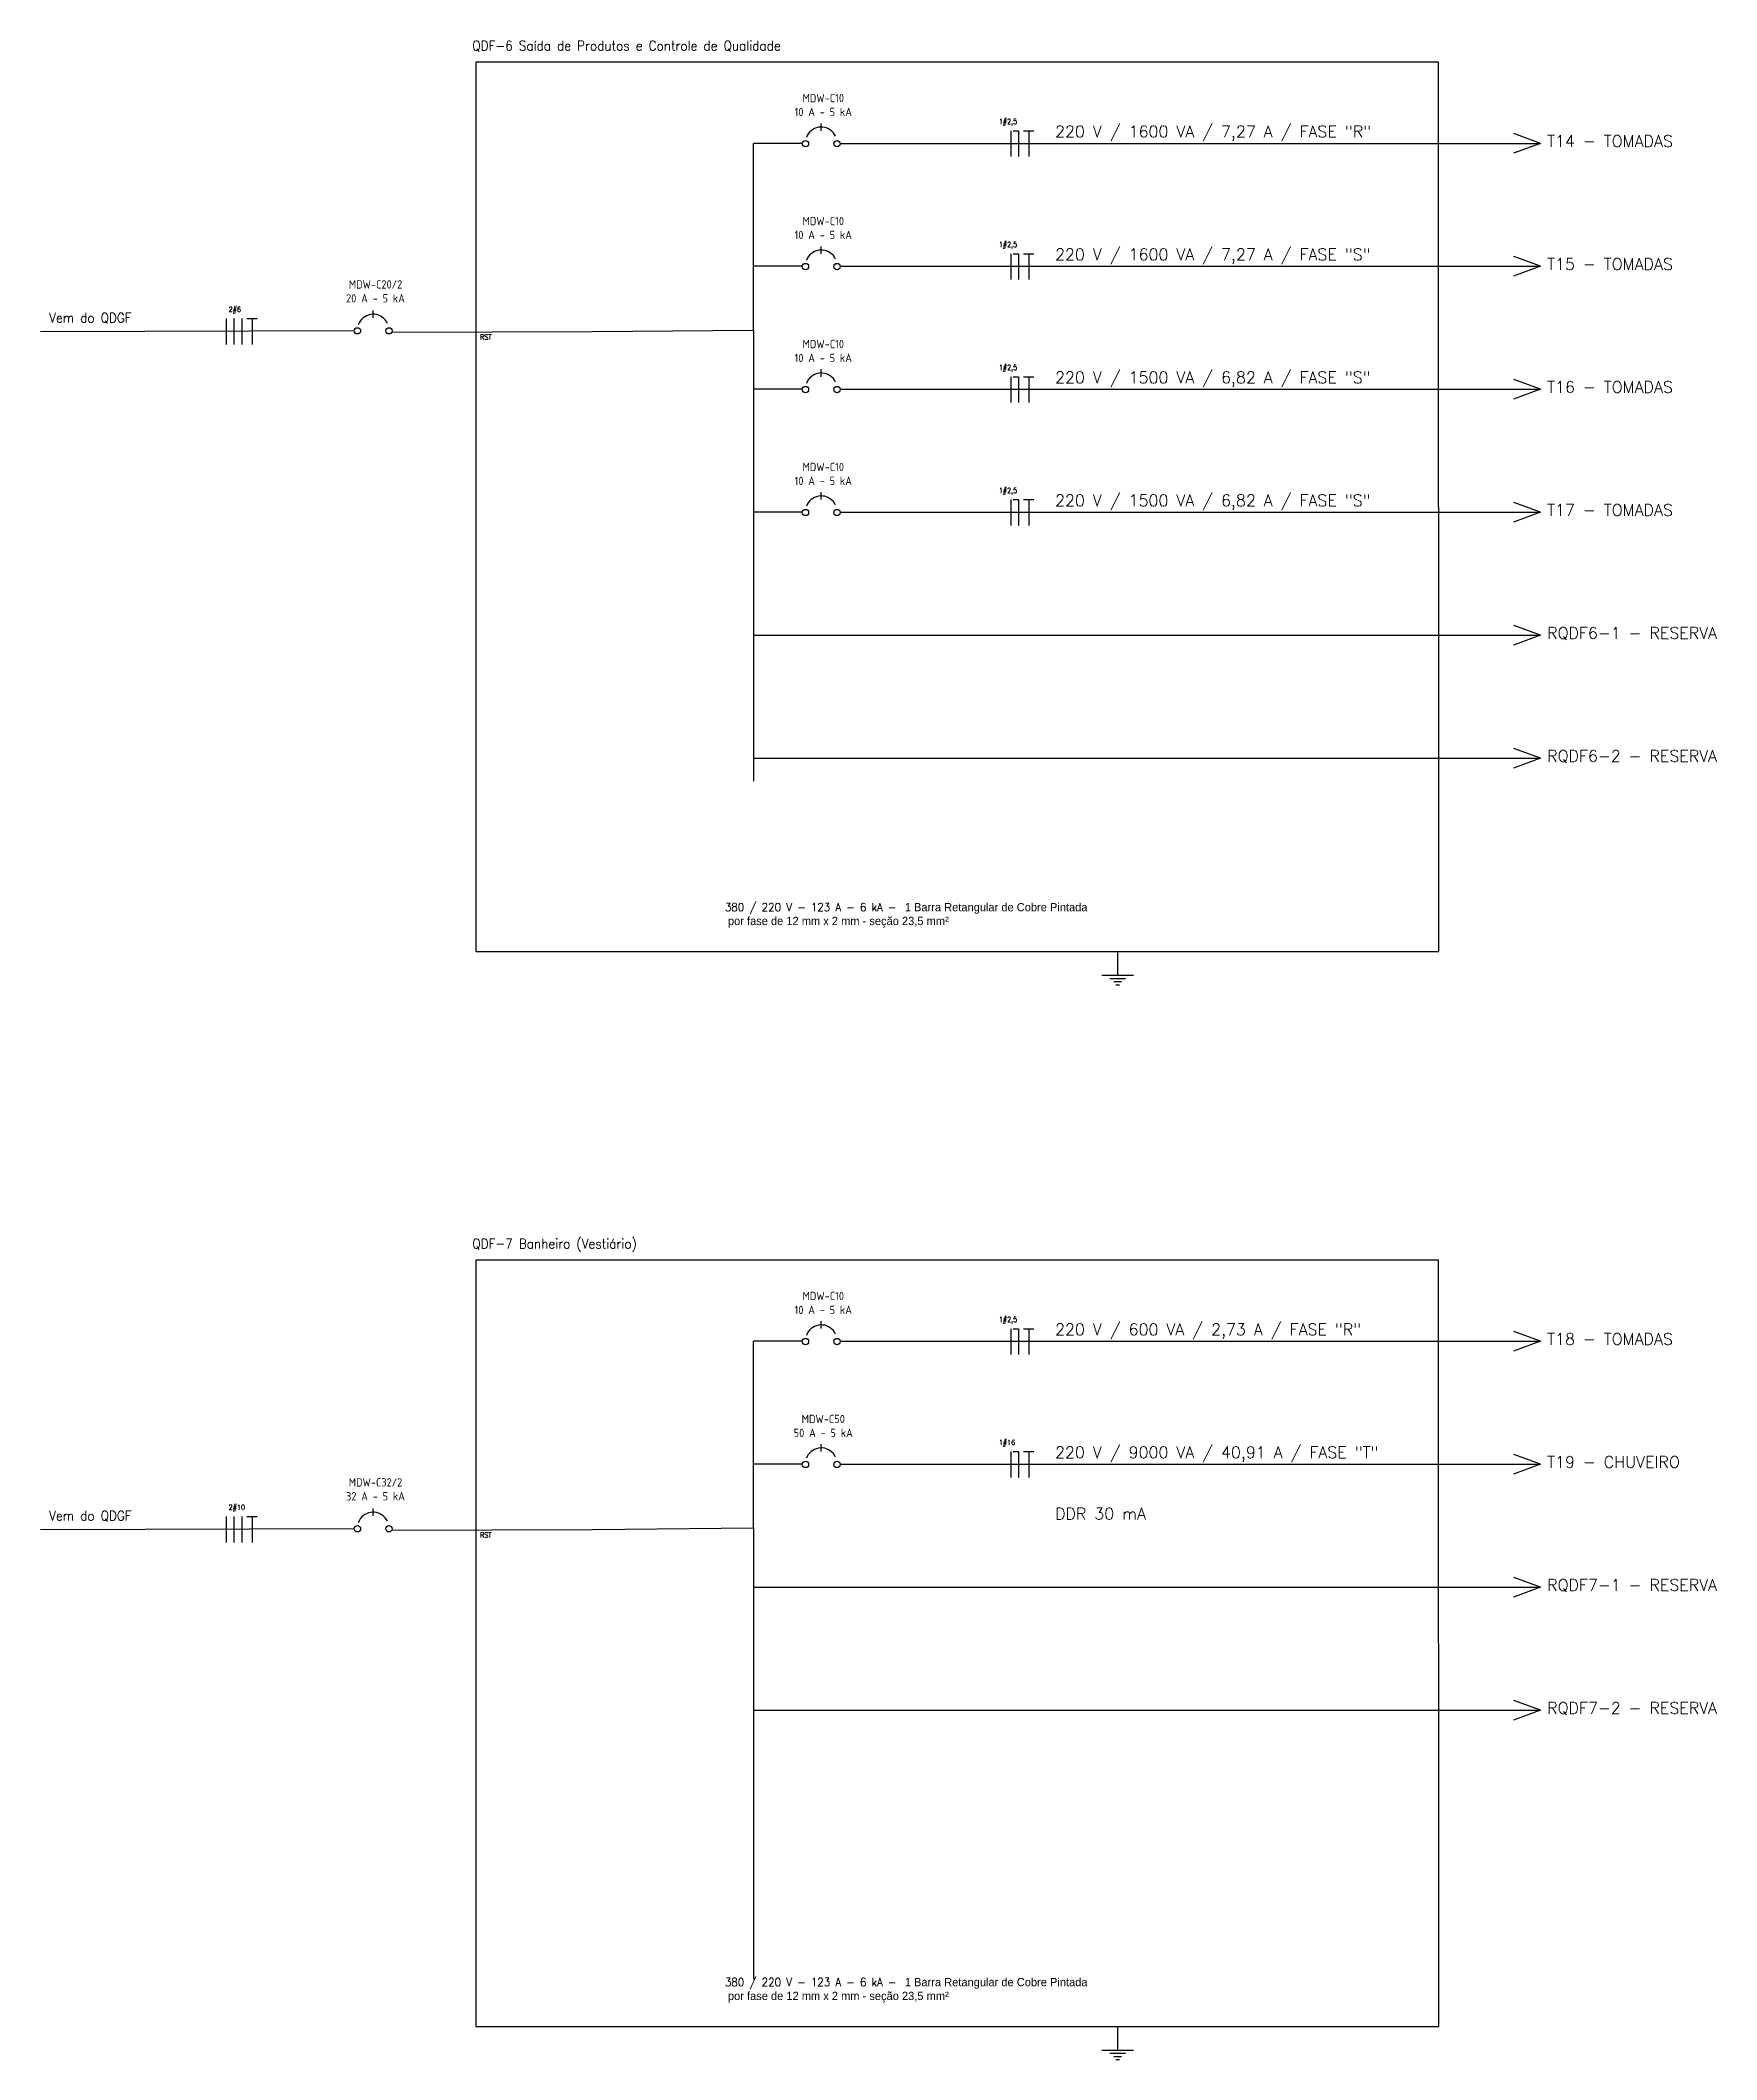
# Model space of a CAD drawing. Extents: x 103 to 641, y -58 to 322.
# Drawn here: x 567.35 to 608.34, y 19.15 to 68.54 of the extents above; entities that cross this region are included whole.
import ezdxf

# ---------------------------------------------------------------- set-up
doc = ezdxf.new("R2010")
doc.units = 0
doc.header["$MEASUREMENT"] = 0
for name, color, linetype in [('ELET_UNIFILAR_TEXTO', 4, 'Continuous'), ('ELET_UNIFILAR_TEXTO2', 4, 'Continuous'), ('ELT_UNIFILAR_DESENHO', 5, 'Continuous')]:
    doc.layers.add(name, color=color, linetype=linetype)
doc.styles.add('textstyle4', font='arial.ttf')
doc.styles.add('textstyle5', font='')
doc.styles.add('textstyle7', font='romans__.ttf')
doc.styles.get('textstyle5').set_extended_font_data('Standard')

msp = doc.modelspace()

# ---------------------------------------------------------------- texts
at = {"layer": 'ELET_UNIFILAR_TEXTO'}
for s, insert, char_height, attachment_point, style in [('QDF-6 Saída de Produtos e Controle de Qualidade', (577.913, 68.53), 0.23696, 1, 'textstyle5'), ('\\pxsm1;{\\Fisocp|c0;MDW-C10\\P\\Fisocp2|c0;10 A - 5 kA}', (586.496, 66.688), 0.20406, 8, 'textstyle4'), ('\\A1;\\pxqc;1#2,5', (590.788, 66.62), 0.12638, 1, 'textstyle5'), ('\\pxsm1;{\\Fisocp|c0;MDW-C10\\P\\Fisocp2|c0;10 A - 5 kA}', (586.496, 63.68), 0.20406, 8, 'textstyle4'), ('\\A1;\\pxqc;1#2,5', (590.788, 63.613), 0.12638, 1, 'textstyle5'), ('\\pxsm1;{\\Fisocp|c0;MDW-C20/2\\P\\Fisocp2|c0;20 A - 5 kA}', (575.546, 62.13), 0.20406, 8, 'textstyle4'), ('Vem do QDGF', (567.565, 61.874), 0.23696, 1, 'textstyle5'), ('\\A1;2#6', (571.955, 62.025), 0.1264, 1, 'textstyle5'), ('RST', (578.103, 61.349), 0.1264, 1, 'textstyle5'), ('RST', (578.103, 61.349), 0.1264, 1, 'textstyle5'), ('\\pxsm1;{\\Fisocp|c0;MDW-C10\\P\\Fisocp2|c0;10 A - 5 kA}', (586.496, 60.672), 0.20406, 8, 'textstyle4'), ('\\A1;\\pxqc;1#2,5', (590.788, 60.605), 0.12638, 1, 'textstyle5'), ('\\pxsm1;{\\Fisocp|c0;MDW-C10\\P\\Fisocp2|c0;10 A - 5 kA}', (586.496, 57.665), 0.20406, 8, 'textstyle4'), ('\\A1;\\pxqc;1#2,5', (590.788, 57.597), 0.12638, 1, 'textstyle5'), ('\\A1;380 / 220 V - 123 A - 6 kA - {\\A0;\\fArial|b0|i0|c0|p34; \\Ftxt|c0;1 Barra Retangular de Cobre Pintada\\P por fase de 12 mm x 2 mm - seção 23,5 mm\\fArial|b0|i0|c0|p34;²}', (584.089, 47.442), 0.202345, 1, 'textstyle5'), ('QDF-7 Banheiro (Vestiário)', (577.913, 39.23), 0.23696, 1, 'textstyle5'), ('\\pxsm1;{\\Fisocp|c0;MDW-C10\\P\\Fisocp2|c0;10 A - 5 kA}', (586.496, 37.388), 0.20406, 8, 'textstyle4'), ('\\A1;\\pxqc;1#2,5', (590.788, 37.32), 0.12638, 1, 'textstyle5'), ('\\pxsm1;{\\Fisocp|c0;MDW-C50\\P\\Fisocp2|c0;50 A - 5 kA}', (586.496, 34.38), 0.20406, 8, 'textstyle4'), ('\\A1;\\pxqc;1#16', (590.788, 34.313), 0.12638, 1, 'textstyle5'), ('\\pxsm1;{\\Fisocp|c0;MDW-C32/2\\P\\Fisocp2|c0;32 A - 5 kA}', (575.546, 32.83), 0.20406, 8, 'textstyle4'), ('\\A1;2#10', (571.955, 32.725), 0.1264, 1, 'textstyle5'), ('Vem do QDGF', (567.565, 32.574), 0.23696, 1, 'textstyle5'), ('RST', (578.103, 32.049), 0.1264, 1, 'textstyle5'), ('RST', (578.103, 32.049), 0.1264, 1, 'textstyle5'), ('\\A1;380 / 220 V - 123 A - 6 kA - {\\A0;\\fArial|b0|i0|c0|p34; \\Ftxt|c0;1 Barra Retangular de Cobre Pintada\\P por fase de 12 mm x 2 mm - seção 23,5 mm\\fArial|b0|i0|c0|p34;²}', (584.089, 21.15), 0.202345, 1, 'textstyle5')]:
    msp.add_mtext(s, dxfattribs=dict(at, insert=insert, char_height=char_height, attachment_point=attachment_point, style=style))
at = {"layer": 'ELET_UNIFILAR_TEXTO2', "attachment_point": 1, "style": 'textstyle7'}
for s, insert, char_height in [('220 V / 1600 VA / 7,27 A / FASE "R"', (592.164, 66.454), 0.28356), ('T14 - TOMADAS', (604.197, 66.219), 0.28356), ('220 V / 1600 VA / 7,27 A / FASE "S"', (592.164, 63.447), 0.28356), ('T15 - TOMADAS', (604.197, 63.211), 0.28356), ('220 V / 1500 VA / 6,82 A / FASE "S"', (592.164, 60.439), 0.28356), ('T16 - TOMADAS', (604.197, 60.204), 0.28356), ('220 V / 1500 VA / 6,82 A / FASE "S"', (592.164, 57.431), 0.28356), ('T17 - TOMADAS', (604.197, 57.196), 0.28356), ('RQDF6-1 - RESERVA', (604.197, 54.188), 0.28356), ('RQDF6-2 - RESERVA', (604.197, 51.181), 0.28356), ('220 V / 600 VA / 2,73 A / FASE "R"', (592.164, 37.154), 0.28356), ('T18 - TOMADAS', (604.197, 36.919), 0.28356), ('220 V / 9000 VA / 40,91 A / FASE "T"', (592.164, 34.147), 0.28356), ('T19 - CHUVEIRO', (604.197, 33.911), 0.28356), ('DDR 30 mA', (592.164, 32.647), 0.2836), ('RQDF7-1 - RESERVA', (604.197, 30.904), 0.28356), ('RQDF7-2 - RESERVA', (604.197, 27.896), 0.28356)]:
    msp.add_mtext(s, dxfattribs=dict(at, insert=insert, char_height=char_height))

# ---------------------------------------------------------------- linework, layer by layer
at = {"layer": 'ELT_UNIFILAR_DESENHO'}
for p, q in [((601.539, 68.01), (578, 68.01)), ((578, 68.01), (578, 46.259)), ((601.547, 46.259), (601.539, 68.01)), ((586.446, 66.332), (586.446, 66.512)), ((591.08, 66.331), (591.08, 65.699)), ((591.143, 66.331), (591.269, 66.331)), ((591.269, 66.331), (591.269, 65.699)), ((591.395, 66.331), (591.648, 66.331)), ((591.521, 66.331), (591.521, 65.699)), ((604.036, 66.022), (603.385, 66.263)), ((584.789, 61.457), (584.789, 66.022)), ((585.983, 66.022), (584.789, 66.022)), ((586.91, 66.022), (604.036, 66.022)), ((604.036, 66.022), (603.376, 65.781)), ((586.446, 63.324), (586.446, 63.504)), ((591.08, 63.323), (591.08, 62.691)), ((591.143, 63.323), (591.269, 63.323)), ((591.269, 63.323), (591.269, 62.691)), ((591.395, 63.323), (591.648, 63.323)), ((591.521, 63.323), (591.521, 62.691)), ((604.036, 63.015), (603.385, 63.255)), ((585.983, 63.015), (584.789, 63.015)), ((586.91, 63.015), (604.036, 63.015)), ((604.036, 63.015), (603.376, 62.773)), ((571.895, 61.736), (571.895, 61.104)), ((572.085, 61.736), (572.085, 61.104)), ((572.274, 61.736), (572.274, 61.104)), ((572.4, 61.736), (572.653, 61.736)), ((572.526, 61.736), (572.526, 61.104)), ((575.489, 61.752), (575.489, 61.932)), ((575.489, 61.752), (575.489, 61.932)), ((567.351, 61.42), (575.027, 61.443)), ((575.947, 61.406), (580.854, 61.42)), ((580.854, 61.42), (584.789, 61.457)), ((584.789, 61.457), (584.789, 50.419)), ((586.446, 60.316), (586.446, 60.497)), ((591.08, 60.316), (591.08, 59.684)), ((591.143, 60.316), (591.269, 60.316)), ((591.269, 60.316), (591.269, 59.684)), ((591.395, 60.316), (591.648, 60.316)), ((591.521, 60.316), (591.521, 59.684)), ((585.983, 60.007), (584.789, 60.007)), ((586.91, 60.007), (604.036, 60.007)), ((604.036, 60.007), (603.376, 59.766)), ((604.036, 60.007), (603.385, 60.248)), ((586.446, 57.309), (586.446, 57.489)), ((591.08, 57.308), (591.08, 56.676)), ((591.143, 57.308), (591.269, 57.308)), ((591.269, 57.308), (591.269, 56.676)), ((591.395, 57.308), (591.648, 57.308)), ((591.521, 57.308), (591.521, 56.676)), ((585.983, 56.999), (584.789, 56.999)), ((586.91, 56.999), (604.036, 56.999)), ((604.036, 56.999), (603.376, 56.758)), ((604.036, 56.999), (603.385, 57.24)), ((584.789, 53.991), (604.036, 53.991)), ((604.036, 53.991), (603.376, 53.75)), ((604.036, 53.991), (603.385, 54.232)), ((584.789, 50.984), (604.036, 50.984)), ((604.036, 50.984), (603.376, 50.742)), ((604.036, 50.984), (603.385, 51.224)), ((578, 46.259), (601.547, 46.259)), ((593.694, 46.259), (593.694, 45.677)), ((593.308, 45.677), (594.081, 45.677)), ((593.501, 45.6), (593.888, 45.6)), ((593.598, 45.523), (593.791, 45.523)), ((593.646, 45.445), (593.743, 45.445)), ((601.539, 38.71), (578, 38.71)), ((578, 38.71), (578, 19.967)), ((601.547, 19.967), (601.539, 38.71)), ((586.446, 37.032), (586.446, 37.212)), ((584.789, 32.157), (584.789, 36.722)), ((585.983, 36.722), (584.789, 36.722)), ((586.91, 36.722), (604.036, 36.722)), ((591.08, 37.031), (591.08, 36.399)), ((591.143, 37.031), (591.269, 37.031)), ((591.269, 37.031), (591.269, 36.399)), ((591.395, 37.031), (591.648, 37.031)), ((591.521, 37.031), (591.521, 36.399)), ((604.036, 36.722), (603.376, 36.481)), ((604.036, 36.722), (603.385, 36.963)), ((586.446, 34.024), (586.446, 34.204)), ((585.983, 33.715), (584.789, 33.715)), ((586.91, 33.715), (604.036, 33.715)), ((591.08, 34.023), (591.08, 33.391)), ((591.143, 34.023), (591.269, 34.023)), ((591.269, 34.023), (591.269, 33.391)), ((591.395, 34.023), (591.648, 34.023)), ((591.521, 34.023), (591.521, 33.391)), ((604.036, 33.715), (603.376, 33.473)), ((604.036, 33.715), (603.385, 33.955)), ((575.489, 32.452), (575.489, 32.632)), ((575.489, 32.452), (575.489, 32.632)), ((567.351, 32.12), (575.027, 32.143)), ((571.895, 32.436), (571.895, 31.804)), ((572.085, 32.436), (572.085, 31.804)), ((572.274, 32.436), (572.274, 31.804)), ((572.4, 32.436), (572.653, 32.436)), ((572.526, 32.436), (572.526, 31.804)), ((575.947, 32.106), (580.854, 32.12)), ((580.854, 32.12), (584.789, 32.157)), ((584.789, 32.157), (584.789, 21.119)), ((584.789, 30.707), (604.036, 30.707)), ((604.036, 30.707), (603.376, 30.465)), ((604.036, 30.707), (603.385, 30.948)), ((584.789, 27.699), (604.036, 27.699)), ((604.036, 27.699), (603.376, 27.458)), ((604.036, 27.699), (603.385, 27.94)), ((578, 19.967), (601.547, 19.967)), ((593.694, 19.967), (593.694, 19.385)), ((593.308, 19.385), (594.081, 19.385)), ((593.501, 19.308), (593.888, 19.308)), ((593.598, 19.23), (593.791, 19.23)), ((593.646, 19.153), (593.743, 19.153))]:
    msp.add_line(p, q, dxfattribs=at)
for points in [[(586.796, 66.199), (586.772, 66.243), (586.742, 66.284), (586.707, 66.321), (586.667, 66.352), (586.624, 66.378), (586.578, 66.399), (586.53, 66.413), (586.48, 66.421), (586.429, 66.422), (586.379, 66.416), (586.33, 66.404), (586.283, 66.386), (586.238, 66.361), (586.198, 66.332), (586.161, 66.297), (586.13, 66.257), (586.103, 66.214), (586.083, 66.168)], [(586.796, 63.191), (586.772, 63.236), (586.742, 63.276), (586.707, 63.313), (586.667, 63.344), (586.624, 63.371), (586.578, 63.391), (586.53, 63.405), (586.48, 63.413), (586.429, 63.414), (586.379, 63.408), (586.33, 63.396), (586.283, 63.378), (586.238, 63.354), (586.198, 63.324), (586.161, 63.289), (586.13, 63.25), (586.103, 63.206), (586.083, 63.16)], [(575.839, 61.619), (575.815, 61.663), (575.785, 61.704), (575.75, 61.741), (575.711, 61.772), (575.668, 61.798), (575.621, 61.819), (575.573, 61.833), (575.523, 61.841), (575.472, 61.842), (575.422, 61.836), (575.373, 61.824), (575.326, 61.806), (575.282, 61.782), (575.241, 61.752), (575.205, 61.717), (575.173, 61.677), (575.147, 61.634), (575.126, 61.588)], [(586.796, 60.184), (586.772, 60.228), (586.742, 60.269), (586.707, 60.305), (586.667, 60.337), (586.624, 60.363), (586.578, 60.383), (586.53, 60.397), (586.48, 60.405), (586.429, 60.406), (586.379, 60.401), (586.33, 60.389), (586.283, 60.37), (586.238, 60.346), (586.198, 60.316), (586.161, 60.281), (586.13, 60.242), (586.103, 60.199), (586.083, 60.152)], [(586.796, 57.176), (586.772, 57.22), (586.742, 57.261), (586.707, 57.297), (586.667, 57.329), (586.624, 57.355), (586.578, 57.376), (586.53, 57.39), (586.48, 57.397), (586.429, 57.399), (586.379, 57.393), (586.33, 57.381), (586.283, 57.363), (586.238, 57.338), (586.198, 57.309), (586.161, 57.274), (586.13, 57.234), (586.103, 57.191), (586.083, 57.145)], [(586.796, 36.899), (586.772, 36.943), (586.742, 36.984), (586.707, 37.021), (586.667, 37.052), (586.624, 37.078), (586.578, 37.099), (586.53, 37.113), (586.48, 37.121), (586.429, 37.122), (586.379, 37.116), (586.33, 37.104), (586.283, 37.086), (586.238, 37.061), (586.198, 37.032), (586.161, 36.997), (586.13, 36.957), (586.103, 36.914), (586.083, 36.868)], [(586.796, 33.891), (586.772, 33.936), (586.742, 33.976), (586.707, 34.013), (586.667, 34.044), (586.624, 34.071), (586.578, 34.091), (586.53, 34.105), (586.48, 34.113), (586.429, 34.114), (586.379, 34.108), (586.33, 34.096), (586.283, 34.078), (586.238, 34.054), (586.198, 34.024), (586.161, 33.989), (586.13, 33.95), (586.103, 33.906), (586.083, 33.86)], [(575.839, 32.319), (575.815, 32.363), (575.785, 32.404), (575.75, 32.441), (575.711, 32.472), (575.668, 32.498), (575.621, 32.519), (575.573, 32.533), (575.523, 32.541), (575.472, 32.542), (575.422, 32.536), (575.373, 32.524), (575.326, 32.506), (575.282, 32.482), (575.241, 32.452), (575.205, 32.417), (575.173, 32.377), (575.147, 32.334), (575.126, 32.288)]]:
    msp.add_lwpolyline(points, dxfattribs=at)
for centre in [(586.06, 66.017), (586.832, 66.017), (586.06, 63.01), (586.832, 63.01), (575.104, 61.437), (575.876, 61.437), (586.06, 60.002), (586.832, 60.002), (586.06, 56.994), (586.832, 56.994), (586.06, 36.717), (586.832, 36.717), (586.06, 33.71), (586.832, 33.71), (575.104, 32.137), (575.876, 32.137)]:
    msp.add_circle(centre, 0.0772, dxfattribs=at)

msp.set_redraw_order([(e.dxf.handle, doc.entitydb.next_handle()) for e in msp.query("TEXT MTEXT ATTDEF DIMENSION ARC_DIMENSION")])  # texts and dimensions are drawn at this point

doc.saveas('drawing.dxf')
